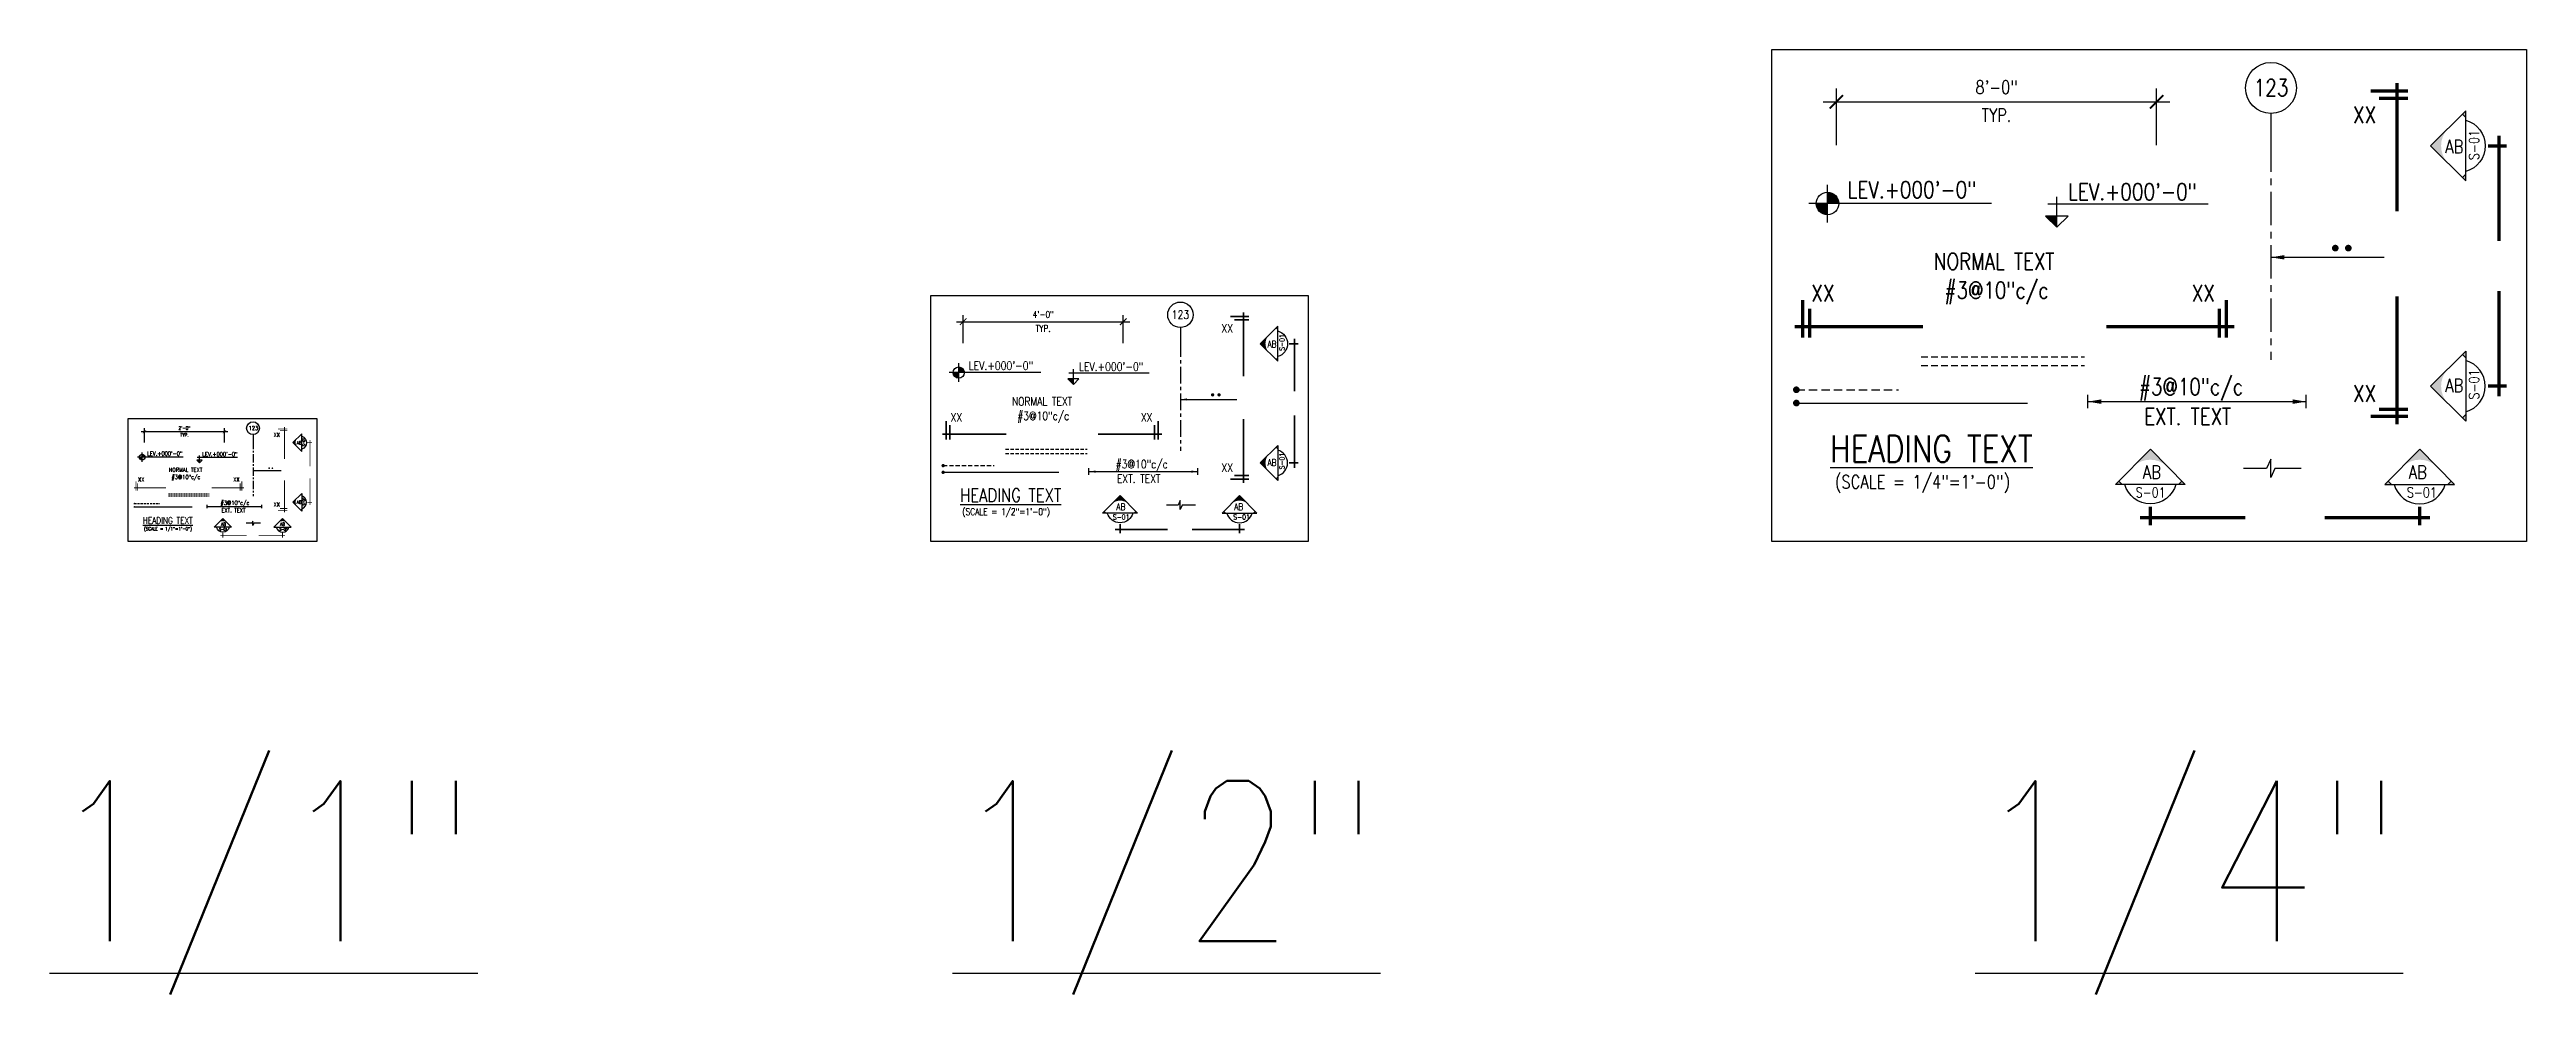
# Model space of a CAD drawing. Header units: inches. Extents: x 17147 to 26472, y -24737 to -16604.
# Drawn here: x 17214 to 17957, y -19292 to -19009 of the extents above; entities that cross this region are included whole.
import ezdxf

# ---------------------------------------------------------------- set-up
doc = ezdxf.new("R2010")
doc.units = ezdxf.units.IN
doc.header["$MEASUREMENT"] = 0
doc.linetypes.add('CENTER', pattern=[2, 1.25, -0.25, 0.25, -0.25])
doc.linetypes.add('HIDDEN', pattern=[0.375, 0.25, -0.125])
for name, color, linetype in [('ARROW', 2, 'Continuous'), ('BEAM', 3, 'HIDDEN'), ('BOTT. BAR', 5, 'Continuous'), ('BREAK', 1, 'Continuous'), ('DIM', 2, 'Continuous'), ('DOT', 2, 'Continuous'), ('Grids', 1, 'CENTER'), ('HEADING', 4, 'Continuous'), ('LEVEL', 2, 'Continuous'), ('SECMARK', 2, 'Continuous'), ('TEXT2', 3, 'Continuous'), ('TEXT3', 4, 'Continuous'), ('TOP BAR', 5, 'HIDDEN')]:
    doc.layers.add(name, color=color, linetype=linetype)
doc.styles.add('DIM 1_1 (A)', font='simplex.shx', dxfattribs={"width": 0.8})
doc.styles.add('DIM 1_2 (A)', font='simplex.shx', dxfattribs={"width": 0.8})
doc.styles.add('DIM 1_4 (A)', font='simplex.shx', dxfattribs={"width": 0.8})
doc.dimstyles.new('DIM 1_1 (A)', dxfattribs={"dimtxt": 1, "dimasz": 1, "dimexe": 1, "dimexo": 1, "dimgap": 0.5, "dimtad": 1, "dimdec": 0, "dimzin": 3, "dimdsep": 46, "dimlunit": 4, "dimtxsty": 'DIM 1_1 (A)', "dimblk": 'ARCHTICK', "dimcen": 1, "dimdle": 1, "dimclrd": 2, "dimclre": 2, "dimclrt": 3, "dimadec": 0, "dimazin": 2, "dimtfac": 1, "dimtdec": 0, "dimtofl": 0, "dimtmove": 0, "dimatfit": 3, "dimfxl": 0, "dimtolj": 1, "dimtzin": 0, "dimlwd": -1, "dimlwe": -1, "dimarcsym": 0})
doc.dimstyles.new('DIM 1_2 (A)', dxfattribs={"dimtxt": 2, "dimasz": 2, "dimexe": 2, "dimexo": 2, "dimgap": 1, "dimtad": 1, "dimdec": 0, "dimzin": 3, "dimdsep": 46, "dimlunit": 4, "dimtxsty": 'DIM 1_2 (A)', "dimblk": 'ARCHTICK', "dimcen": 2, "dimdle": 2, "dimclrd": 2, "dimclre": 2, "dimclrt": 3, "dimadec": 0, "dimazin": 2, "dimtfac": 1, "dimtdec": 0, "dimtofl": 0, "dimtmove": 0, "dimatfit": 3, "dimfxl": 0, "dimtolj": 1, "dimtzin": 0, "dimlwd": -1, "dimlwe": -1, "dimarcsym": 0})
doc.dimstyles.new('DIM 1_4 (A)', dxfattribs={"dimtxt": 4, "dimasz": 4, "dimexe": 4, "dimexo": 4, "dimgap": 2, "dimtad": 1, "dimdec": 0, "dimzin": 3, "dimdsep": 46, "dimlunit": 4, "dimtxsty": 'DIM 1_4 (A)', "dimblk": 'ARCHTICK', "dimcen": 4, "dimdle": 4, "dimclrd": 2, "dimclre": 2, "dimclrt": 3, "dimadec": 0, "dimazin": 2, "dimtfac": 1, "dimtdec": 0, "dimtofl": 0, "dimtmove": 0, "dimatfit": 3, "dimfxl": 0, "dimtolj": 1, "dimtzin": 0, "dimlwd": -1, "dimlwe": -1, "dimarcsym": 0})

msp = doc.modelspace()

# ---------------------------------------------------------------- texts
at = {"layer": 'TEXT2', "width": 0.8}
for s, height, style, p in [('NORMAL TEXT', 5, 'DIM 1_4 (A)', (17778.85194, -19074.48843)), ('#3@10"c/c', 5, 'DIM 1_4 (A)', (17782.05277, -19083.12581)), ('#3@10"c/c', 5, 'DIM 1_4 (A)', (17840.34538, -19112.04147)), ('NORMAL TEXT', 2.5, 'DIM 1_2 (A)', (17502.40711, -19115.22635)), ('#3@10"c/c', 2.5, 'DIM 1_2 (A)', (17504.00752, -19119.54505)), ('EXT. TEXT', 5, 'DIM 1_4 (A)', (17841.92974, -19121.01687)), ('NORMAL TEXT', 1.25, 'DIM 1_1 (A)', (17249.61857, -19135.09057)), ('#3@10"c/c', 1.25, 'DIM 1_1 (A)', (17250.41878, -19137.24992)), ('#3@10"c/c', 2.5, 'DIM 1_2 (A)', (17533.53404, -19134.00288)), ('EXT. TEXT', 2.5, 'DIM 1_2 (A)', (17533.91435, -19138.34881)), ('#3@10"c/c', 1.25, 'DIM 1_1 (A)', (17265.12488, -19144.98358)), ('EXT. TEXT', 1.25, 'DIM 1_1 (A)', (17265.40457, -19147.2139))]:
    msp.add_text(s, height=height, dxfattribs=dict(at, style=style)).set_placement(p)
at = {"layer": 'TEXT3', "style": 'DIM 1_1 (A)', "width": 0.8}
for s, p in [('%%U1/1"', (17213.87163, -19275.68036)), ('%%U1/2"', (17484.57632, -19275.68036)), ('%%U1/4"', (17791.17005, -19275.68036))]:
    msp.add_text(s, height=48, dxfattribs=at).set_placement(p)

# ---------------------------------------------------------------- blocks, each defined once
blk = doc.blocks.new('_ARCHTICK')
at = {"color": 0, "linetype": 'ByBlock', "const_width": 0.15}
blk.add_lwpolyline([(-0.5, -0.5), (0.5, 0.5)], dxfattribs=at)
blk = doc.blocks.new('*D20')
at = {"layer": 'DEFPOINTS', "color": 0, "transparency": 16777216}
for p in [(17242.31, -19127.25), (17266.31, -19123.02), (17266.31, -19127.25)]:
    blk.add_point(p, dxfattribs=at)
at = {"layer": 'DIM', "color": 2, "transparency": 16777216}
for p, q in [((17242.31, -19126.25), (17242.31, -19122.02)), ((17266.31, -19126.25), (17266.31, -19122.02)), ((17241.31, -19123.02), (17267.31, -19123.02))]:
    blk.add_line(p, q, dxfattribs=at)
at = {"layer": 'DIM', "color": 2, "transparency": 16777216, "rotation": 180}
blk.add_blockref('_ARCHTICK', (17242.31, -19123.02), dxfattribs=at)
at = {"layer": 'DIM', "color": 2, "transparency": 16777216}
blk.add_blockref('_ARCHTICK', (17266.31, -19123.02), dxfattribs=at)
at = {"layer": 'DIM', "color": 3, "transparency": 16777216, "char_height": 1, "attachment_point": 5, "style": 'DIM 1_1 (A)'}
for s, insert in [('\\A1;2\'-0"', (17254.31, -19121.93)), ('\\A1;TYP.', (17254.31, -19124.02))]:
    blk.add_mtext(s, dxfattribs=dict(at, insert=insert))
blk = doc.blocks.new('G')
at = {"layer": 'Grids', "color": 2, "linetype": 'Continuous', "ltscale": 1.25}
blk.add_line((0, 0), (0, -1.87), dxfattribs=at)
blk.add_circle((0, 1.91), 1.91, dxfattribs=at)
at = {"layer": 'TEXT3', "style": 'DIM 1_1 (A)', "width": 0.8}
blk.add_attdef('A', (-0.55, 1.35), '', height=1.35, dxfattribs=at)
blk = doc.blocks.new('S (hor)')
at = {"layer": 'SECMARK'}
h = blk.add_hatch(color=256, dxfattribs=at)
h.paths.add_polyline_path([(-2.49, -5.02), (-2.49, -4.52), (-2.74, -4.77)])
h.paths.add_polyline_path([(-2.49, -9.25), (-2.74, -9.5), (-2.49, -9.75)])
blk.add_hatch(color=256, dxfattribs=at).paths.add_polyline_path([(-5.13, -7.13), (-3.86, -5.88, 0.388845), (-3.86, -8.39)])
for p, q in [((-2.49, -4.52), (-5.13, -7.13)), ((-2.49, -5.02), (-2.74, -4.77)), ((-2.49, -4.52), (-2.49, -9.75)), ((-5.13, -7.13), (-2.49, -9.75)), ((-2.49, -9.25), (-2.74, -9.5))]:
    blk.add_line(p, q, dxfattribs=at)
at = {"layer": 'SECMARK', "const_width": 0.25}
for points in [[(0, -7.9), (0, 0)], [(-0.84, -7.13), (0.57, -7.13)]]:
    blk.add_lwpolyline(points, dxfattribs=at)
at = {"layer": 'SECMARK'}
blk.add_arc((-3.03, -7.13), 1.99, 285.6061, 74.3939, dxfattribs=at)
at = {"layer": 'TEXT3', "style": 'DIM 1_1 (A)', "width": 0.8}
blk.add_attdef('A', (-3.71, -7.57), '', height=1, dxfattribs=at)
blk.add_attdef('B', (-1.51, -7.33), '', height=0.75, rotation=90, dxfattribs=at)
blk = doc.blocks.new('S1')
at = {"layer": 'SECMARK', "const_width": 0.25}
for points in [[(0, 9.61), (0, 0)], [(-1.98, 9.01), (0.83, 9.01)], [(-1.34, 8.48), (0.83, 8.48)]]:
    blk.add_lwpolyline(points, dxfattribs=at)
at = {"layer": 'TEXT3', "style": 'DIM 1_1 (A)', "width": 0.8}
blk.add_attdef('A', (-2.65, 6.42), '', height=1.5, dxfattribs=at)
blk = doc.blocks.new('S(VER)')
at = {"layer": 'SECMARK'}
blk.add_hatch(color=256, dxfattribs=at).paths.add_polyline_path([(7.13, 5.13), (5.88, 3.86, -0.388845), (8.39, 3.86)])
h = blk.add_hatch(color=256, dxfattribs=at)
h.paths.add_polyline_path([(4.77, 2.74), (4.52, 2.49), (5.02, 2.49)])
h.paths.add_polyline_path([(9.75, 2.49), (9.5, 2.74), (9.25, 2.49)])
for p, q in [((4.52, 2.49), (7.13, 5.13)), ((7.13, 5.13), (9.75, 2.49)), ((4.52, 2.49), (9.75, 2.49)), ((5.02, 2.49), (4.77, 2.74)), ((9.25, 2.49), (9.5, 2.74))]:
    blk.add_line(p, q, dxfattribs=at)
at = {"layer": 'SECMARK', "const_width": 0.25}
for points in [[(7.9, 0), (0, 0)], [(7.13, 0.84), (7.13, -0.57)]]:
    blk.add_lwpolyline(points, dxfattribs=at)
at = {"layer": 'SECMARK'}
blk.add_arc((7.13, 3.03), 1.99, 195.6061, 344.3939, dxfattribs=at)
at = {"layer": 'TEXT3', "style": 'DIM 1_1 (A)'}
for tag, p, height, width in [('A', (6.74, 2.92), 1, 0.8), ('B', (6.87, 1.44), 0.75, 0.7)]:
    blk.add_attdef(tag, p, '', height=height, dxfattribs=dict(at, width=width))
blk = doc.blocks.new('LEV.')
at = {"layer": 'LEVEL'}
h = blk.add_hatch(color=2, dxfattribs=at)
h.paths.add_polyline_path([(0, 0), (-0.84, 0, 0.414214), (0, -0.84)])
h.paths.add_polyline_path([(0, 0.84), (0, 0), (0.84, 0, 0.414214)])
for p, q in [((12.29, 0), (-1.41, 0)), ((0, -1.41), (0, 1.41))]:
    blk.add_line(p, q, dxfattribs=at)
blk.add_circle((0, 0), 0.844, dxfattribs=at)
at = {"layer": 'TEXT3', "style": 'DIM 1_1 (A)', "width": 0.8}
blk.add_attdef('A', (5.25, 0.41), '', height=1.25, dxfattribs=at)
blk = doc.blocks.new('LEV.1')
at = {"layer": 'LEVEL'}
blk.add_hatch(color=2, dxfattribs=at).paths.add_polyline_path([(0, -1.74), (0, -0.92), (-0.84, -0.92)])
for p, q in [((-0.68, 0), (11.35, 0)), ((0, -1.74), (0, 0.54)), ((0, -1.74), (-0.84, -0.92)), ((0.84, -0.92), (-0.84, -0.92)), ((0, -1.74), (0.84, -0.92))]:
    blk.add_line(p, q, dxfattribs=at)
at = {"layer": 'TEXT3', "style": 'DIM 1_1 (A)', "width": 0.8}
blk.add_attdef('A', (4.05, 0.4), '', height=1.25, dxfattribs=at)
blk = doc.blocks.new('HEAD')
at = {"layer": 'HEADING', "style": 'DIM 1_1 (A)', "width": 0.8}
blk.add_attdef('A', (1, 0.23), '', height=2, dxfattribs=at)
at = {"layer": 'TEXT2', "style": 'DIM 1_1 (A)', "width": 0.8}
blk.add_attdef('B', (1.35, -1.34), '', height=1, dxfattribs=at)
blk = doc.blocks.new('*D21')
at = {"layer": 'DEFPOINTS', "color": 0, "transparency": 16777216}
for p in [(17535.79, -19090.08), (17487.78, -19098.54), (17535.79, -19098.54)]:
    blk.add_point(p, dxfattribs=at)
at = {"layer": 'DIM', "color": 2, "transparency": 16777216}
for p, q in [((17485.78, -19090.08), (17537.79, -19090.08)), ((17487.78, -19096.54), (17487.78, -19088.08)), ((17535.79, -19096.54), (17535.79, -19088.08))]:
    blk.add_line(p, q, dxfattribs=at)
at = {"layer": 'DIM', "color": 2, "transparency": 16777216, "xscale": 2, "yscale": 2, "zscale": 2, "rotation": 180}
blk.add_blockref('_ARCHTICK', (17487.78, -19090.08), dxfattribs=at)
at = {"layer": 'DIM', "color": 2, "transparency": 16777216, "xscale": 2, "yscale": 2, "zscale": 2}
blk.add_blockref('_ARCHTICK', (17535.79, -19090.08), dxfattribs=at)
at = {"layer": 'DIM', "color": 3, "transparency": 16777216, "char_height": 2, "attachment_point": 5, "style": 'DIM 1_2 (A)'}
for s, insert in [('\\A1;4\'-0"', (17511.79, -19087.89)), ('\\A1;TYP.', (17511.79, -19092.08))]:
    blk.add_mtext(s, dxfattribs=dict(at, insert=insert))
blk = doc.blocks.new('*D22')
at = {"layer": 'DEFPOINTS', "color": 0, "transparency": 16777216}
for p in [(17845.62, -19024.19), (17749.6, -19041.12), (17845.62, -19041.12)]:
    blk.add_point(p, dxfattribs=at)
at = {"layer": 'DIM', "color": 2, "transparency": 16777216}
for p, q in [((17745.6, -19024.19), (17849.62, -19024.19)), ((17749.6, -19037.12), (17749.6, -19020.19)), ((17845.62, -19037.12), (17845.62, -19020.19))]:
    blk.add_line(p, q, dxfattribs=at)
at = {"layer": 'DIM', "color": 2, "transparency": 16777216, "xscale": 4, "yscale": 4, "zscale": 4, "rotation": 180}
blk.add_blockref('_ARCHTICK', (17749.6, -19024.19), dxfattribs=at)
at = {"layer": 'DIM', "color": 2, "transparency": 16777216, "xscale": 4, "yscale": 4, "zscale": 4}
blk.add_blockref('_ARCHTICK', (17845.62, -19024.19), dxfattribs=at)
at = {"layer": 'DIM', "color": 3, "transparency": 16777216, "char_height": 4, "attachment_point": 5, "style": 'DIM 1_4 (A)'}
for s, insert in [('\\A1;8\'-0"', (17797.61, -19019.81)), ('\\A1;TYP.', (17797.61, -19028.19))]:
    blk.add_mtext(s, dxfattribs=dict(at, insert=insert))

# ---------------------------------------------------------------- dimensions: what is measured, and where the dimension line sits
at = {"layer": 'DIM'}
for base, p1, p2, dimstyle, picture, middle in [((17845.61754, -19024.18877), (17749.60306, -19041.11528), (17845.61754, -19041.11528), 'DIM 1_4 (A)', '*D22', (17797.6103, -19024.18877)), ((17535.78991, -19090.07652), (17487.78267, -19098.53978), (17535.78991, -19098.53978), 'DIM 1_2 (A)', '*D21', (17511.78629, -19090.07652)), ((17266.30997, -19123.0204), (17242.30635, -19127.25203), (17266.30997, -19127.25203), 'DIM 1_1 (A)', '*D20', (17254.30816, -19123.0204))]:
    dim = msp.add_linear_dim(base=base, p1=p1, p2=p2, text='<>\\XTYP.', dimstyle=dimstyle, dxfattribs=at)
    dim.commit()
    dim.dimension.update_dxf_attribs({"geometry": picture, "text_midpoint": middle})

# ---------------------------------------------------------------- linework, layer by layer
for points in [[(17730.29825, -19008.51335), (17956.50709, -19008.51335), (17956.50709, -19155.96428), (17730.29825, -19155.96428)], [(17478.13026, -19082.23882), (17591.23468, -19082.23882), (17591.23468, -19155.96428), (17478.13026, -19155.96428)], [(17237.48015, -19119.10155), (17294.03236, -19119.10155), (17294.03236, -19155.96428), (17237.48015, -19155.96428)]]:
    msp.add_lwpolyline(points, close=True)
at = {"layer": 'ARROW', "color": 4}
for p, q in [((17825.01068, -19116.02847), (17825.01068, -19112.02847)), ((17890.4306, -19116.02847), (17890.4306, -19112.02847)), ((17525.48648, -19135.99638), (17525.48648, -19133.99638)), ((17558.19644, -19135.99638), (17558.19644, -19133.99638)), ((17261.15826, -19145.98033), (17261.15826, -19144.98033)), ((17277.51324, -19145.98033), (17277.51324, -19144.98033))]:
    msp.add_line(p, q, dxfattribs=at)
at = {"layer": 'ARROW', "color": 2}
for p, q in [((17825.01068, -19114.02847), (17890.4306, -19114.02847)), ((17525.48648, -19134.99638), (17558.19644, -19134.99638)), ((17261.15826, -19145.48033), (17277.51324, -19145.48033))]:
    msp.add_line(p, q, dxfattribs=at)
for points in [[(17829.01068, -19113.3618), (17829.01068, -19114.69514), (17825.01068, -19114.02847)], [(17886.4306, -19113.3618), (17886.4306, -19114.69514), (17890.4306, -19114.02847)], [(17527.48648, -19134.66304), (17527.48648, -19135.32971), (17525.48648, -19134.99638)], [(17556.19644, -19134.66304), (17556.19644, -19135.32971), (17558.19644, -19134.99638)], [(17262.15826, -19145.31366), (17262.15826, -19145.647), (17261.15826, -19145.48033)], [(17276.51324, -19145.31366), (17276.51324, -19145.647), (17277.51324, -19145.48033)]]:
    msp.add_solid(points, dxfattribs=at)
at = {"layer": 'BEAM', "ltscale": 8}
for p, q in [((17774.9967, -19100.61949), (17823.97717, -19100.61949)), ((17774.9967, -19103.17929), (17823.97717, -19103.17929))]:
    msp.add_line(p, q, dxfattribs=at)
at = {"layer": 'BEAM', "ltscale": 4}
for p, q in [((17500.47949, -19128.29188), (17524.96972, -19128.29188)), ((17500.47949, -19129.57179), (17524.96972, -19129.57179))]:
    msp.add_line(p, q, dxfattribs=at)
at = {"layer": 'BEAM', "ltscale": 2}
for p, q in [((17249.49721, -19141.65444), (17261.74233, -19141.65444)), ((17249.49721, -19142.29439), (17261.74233, -19142.29439))]:
    msp.add_line(p, q, dxfattribs=at)
at = {"layer": 'BOTT. BAR'}
for p, q in [((17737.60535, -19114.44869), (17806.93408, -19114.44869)), ((17481.78381, -19135.20648), (17516.44818, -19135.20648)), ((17239.30693, -19145.58538), (17256.63911, -19145.58538))]:
    msp.add_line(p, q, dxfattribs=at)
for points, const_width in [([(17737.10535, -19114.44869, 1), (17738.10535, -19114.44869, 1)], 1), ([(17481.53381, -19135.20648, 1), (17482.03381, -19135.20648, 1)], 0.5), ([(17239.18193, -19145.58538, 1), (17239.43193, -19145.58538, 1)], 0.25)]:
    msp.add_lwpolyline(points, format="xyb", close=True, dxfattribs=dict(at, const_width=const_width))
at = {"layer": 'BREAK', "linetype": 'Continuous'}
for points in [[(17888.97881, -19134.05151), (17881.01472, -19134.05151), (17879.81472, -19136.79899), (17879.81472, -19131.30403), (17878.61472, -19134.05151), (17871.64696, -19134.05151)], [(17557.47054, -19145.0079), (17553.4885, -19145.0079), (17552.8885, -19146.38164), (17552.8885, -19143.63416), (17552.2885, -19145.0079), (17548.80462, -19145.0079)], [(17277.15029, -19150.48609), (17275.15927, -19150.48609), (17274.85927, -19151.17296), (17274.85927, -19149.79922), (17274.55927, -19150.48609), (17272.81733, -19150.48609)]]:
    msp.add_lwpolyline(points, dxfattribs=at)
at = {"layer": 'DOT'}
for points, const_width in [([(17898.69096, -19068.01168, 1), (17899.69096, -19068.01168, 1)], 1), ([(17902.60104, -19068.01168, 1), (17903.60104, -19068.01168, 1)], 1), ([(17562.32662, -19111.98798, 1), (17562.82662, -19111.98798, 1)], 0.5), ([(17564.28166, -19111.98798, 1), (17564.78166, -19111.98798, 1)], 0.5), ([(17279.57833, -19133.97613, 1), (17279.82833, -19133.97613, 1)], 0.25), ([(17280.55585, -19133.97613, 1), (17280.80585, -19133.97613, 1)], 0.25)]:
    msp.add_lwpolyline(points, format="xyb", close=True, dxfattribs=dict(at, const_width=const_width))
at = {"layer": 'Grids', "ltscale": 8}
msp.add_line((17879.90741, -19035.14482), (17879.90741, -19101.4774), dxfattribs=at)
at = {"layer": 'Grids', "ltscale": 4}
msp.add_line((17552.93484, -19095.55455), (17552.93484, -19128.72084), dxfattribs=at)
at = {"layer": 'Grids', "ltscale": 2}
msp.add_line((17274.88244, -19125.75942), (17274.88244, -19142.34256), dxfattribs=at)
at = {"layer": 'TOP BAR', "ltscale": 10}
msp.add_line((17737.60535, -19110.46167), (17768.25335, -19110.46167), dxfattribs=at)
at = {"layer": 'TOP BAR', "ltscale": 5}
msp.add_line((17481.78381, -19133.21297), (17497.10781, -19133.21297), dxfattribs=at)
at = {"layer": 'TOP BAR', "ltscale": 2.5}
msp.add_line((17239.30693, -19144.58863), (17246.96893, -19144.58863), dxfattribs=at)
at = {"layer": 'TOP BAR', "linetype": 'ByBlock'}
for points, const_width in [([(17737.10535, -19110.46167, 1), (17738.10535, -19110.46167, 1)], 1), ([(17481.53381, -19133.21297, 1), (17482.03381, -19133.21297, 1)], 0.5), ([(17239.18193, -19144.58863, 1), (17239.43193, -19144.58863, 1)], 0.25)]:
    msp.add_lwpolyline(points, format="xyb", close=True, dxfattribs=dict(at, const_width=const_width))

# ---------------------------------------------------------------- block references
ref = msp.add_blockref('G', (17879.90741, -19027.66266), dxfattribs=dict(xscale=4, yscale=4, zscale=4))
ref.add_attrib('A', '123', (17874.70536, -19022.43426), dxfattribs={"layer": 'TEXT3', "height": 5, "style": 'DIM 1_4 (A)', "width": 0.8125})
ref = msp.add_blockref('S1', (17917.69175, -19057.00207), dxfattribs=dict(xscale=4, yscale=4, zscale=4))
ref.add_attrib('A', 'XX', (17904.5175, -19030.57134), dxfattribs={"layer": 'TEXT3', "height": 5, "style": 'DIM 1_4 (A)', "width": 0.8125})
ref = msp.add_blockref('S (hor)', (17948.30314, -19065.89338), dxfattribs=dict(xscale=-4, yscale=4, zscale=4, rotation=180))
ref.add_attrib('A', 'AB', (17932.13839, -19039.60931), dxfattribs={"layer": 'TEXT3', "height": 4, "style": 'DIM 1_4 (A)', "width": 0.8125})
ref.add_attrib('B', 'S-01', (17942.2816, -19041.62731), dxfattribs={"layer": 'TEXT3', "height": 3, "rotation": 90, "style": 'DIM 1_4 (A)', "width": 0.8125})
ref = msp.add_blockref('LEV.', (17746.96595, -19054.67023), dxfattribs=dict(xscale=4, yscale=4, zscale=4))
ref.add_attrib('A', 'LEV.+000\'-0"', (17752.95376, -19053.02349), dxfattribs={"layer": 'TEXT3', "height": 5, "style": 'DIM 1_4 (A)', "width": 0.8125})
ref = msp.add_blockref('LEV.1', (17815.70791, -19054.76385), dxfattribs=dict(xscale=4, yscale=4, zscale=4))
ref.add_attrib('A', 'LEV.+000\'-0"', (17819.06003, -19053.63775), dxfattribs={"layer": 'TEXT3', "height": 5, "style": 'DIM 1_4 (A)', "width": 0.8125})
ref = msp.add_blockref('G', (17552.93484, -19091.81347), dxfattribs=dict(xscale=2, yscale=2, zscale=2))
ref.add_attrib('A', '123', (17550.33382, -19089.19927), dxfattribs={"layer": 'TEXT3', "height": 2.5, "style": 'DIM 1_2 (A)', "width": 0.8125})
ref = msp.add_blockref('S1', (17775.54357, -19091.52976), dxfattribs=dict(xscale=-4, yscale=4, zscale=4, rotation=90))
ref.add_attrib('A', 'XX', (17742.10122, -19083.99975), dxfattribs={"layer": 'TEXT3', "height": 5, "style": 'DIM 1_4 (A)', "width": 0.8125})
ref = msp.add_blockref('S1', (17830.50049, -19091.52976), dxfattribs=dict(xscale=4, yscale=4, zscale=4, rotation=270))
ref.add_attrib('A', 'XX', (17856.17142, -19083.99975), dxfattribs={"layer": 'TEXT3', "height": 5, "style": 'DIM 1_4 (A)', "width": 0.8125})
ref = msp.add_blockref('S1', (17917.69175, -19082.42076), dxfattribs=dict(xscale=-4, yscale=4, zscale=4, rotation=180))
ref.add_attrib('A', 'XX', (17904.5175, -19114.09168), dxfattribs={"layer": 'TEXT3', "height": 5, "style": 'DIM 1_4 (A)', "width": 0.8125})
ref = msp.add_blockref('S (hor)', (17948.30314, -19080.86753), dxfattribs=dict(xscale=4, yscale=4, zscale=4))
ref.add_attrib('A', 'AB', (17932.13839, -19111.1516), dxfattribs={"layer": 'TEXT3', "height": 4, "style": 'DIM 1_4 (A)', "width": 0.8125})
ref.add_attrib('B', 'S-01', (17942.2816, -19113.37467), dxfattribs={"layer": 'TEXT3', "height": 3, "rotation": 90, "style": 'DIM 1_4 (A)', "width": 0.8125})
ref = msp.add_blockref('S1', (17571.82701, -19106.48318), dxfattribs=dict(xscale=2, yscale=2, zscale=2))
ref.add_attrib('A', 'XX', (17565.23989, -19093.26781), dxfattribs={"layer": 'TEXT3', "height": 2.5, "style": 'DIM 1_2 (A)', "width": 0.8125})
ref = msp.add_blockref('S (hor)', (17587.13271, -19110.92883), dxfattribs=dict(xscale=-2, yscale=2, zscale=2, rotation=180))
ref.add_attrib('A', 'AB', (17579.05033, -19097.7868), dxfattribs={"layer": 'TEXT3', "height": 2, "style": 'DIM 1_2 (A)', "width": 0.8125})
ref.add_attrib('B', 'S-01', (17584.12194, -19098.7958), dxfattribs={"layer": 'TEXT3', "height": 1.5, "rotation": 90, "style": 'DIM 1_2 (A)', "width": 0.8125})
ref = msp.add_blockref('LEV.', (17486.46411, -19105.31726), dxfattribs=dict(xscale=2, yscale=2, zscale=2))
ref.add_attrib('A', 'LEV.+000\'-0"', (17489.45802, -19104.49388), dxfattribs={"layer": 'TEXT3', "height": 2.5, "style": 'DIM 1_2 (A)', "width": 0.8125})
ref = msp.add_blockref('LEV.1', (17520.83509, -19105.36407), dxfattribs=dict(xscale=2, yscale=2, zscale=2))
ref.add_attrib('A', 'LEV.+000\'-0"', (17522.51115, -19104.80102), dxfattribs={"layer": 'TEXT3', "height": 2.5, "style": 'DIM 1_2 (A)', "width": 0.8125})
ref = msp.add_blockref('G', (17274.88244, -19123.88888))
ref.add_attrib('A', '123', (17273.58193, -19122.58178), dxfattribs={"layer": 'TEXT3', "height": 1.25, "style": 'DIM 1_1 (A)', "width": 0.8})
ref = msp.add_blockref('S1', (17284.32853, -19131.22373))
ref.add_attrib('A', 'XX', (17281.03496, -19124.61605), dxfattribs={"layer": 'TEXT3', "height": 1.25, "style": 'DIM 1_1 (A)', "width": 0.8})
ref = msp.add_blockref('S1', (17500.75292, -19123.74702), dxfattribs=dict(xscale=-2, yscale=2, zscale=2, rotation=90))
ref.add_attrib('A', 'XX', (17484.03175, -19119.98202), dxfattribs={"layer": 'TEXT3', "height": 2.5, "style": 'DIM 1_2 (A)', "width": 0.8125})
ref = msp.add_blockref('S1', (17528.23138, -19123.74702), dxfattribs=dict(xscale=2, yscale=2, zscale=2, rotation=270))
ref.add_attrib('A', 'XX', (17541.06685, -19119.98202), dxfattribs={"layer": 'TEXT3', "height": 2.5, "style": 'DIM 1_2 (A)', "width": 0.8125})
ref = msp.add_blockref('S1', (17571.82701, -19119.19252), dxfattribs=dict(xscale=-2, yscale=2, zscale=2, rotation=180))
ref.add_attrib('A', 'XX', (17565.23989, -19135.02798), dxfattribs={"layer": 'TEXT3', "height": 2.5, "style": 'DIM 1_2 (A)', "width": 0.8125})
ref = msp.add_blockref('S (hor)', (17587.13271, -19118.14454), dxfattribs=dict(xscale=2, yscale=2, zscale=2))
ref.add_attrib('A', 'AB', (17579.05033, -19133.28658), dxfattribs={"layer": 'TEXT3', "height": 2, "style": 'DIM 1_2 (A)', "width": 0.8125})
ref.add_attrib('B', 'S-01', (17584.12194, -19134.33472), dxfattribs={"layer": 'TEXT3', "height": 1.5, "rotation": 90, "style": 'DIM 1_2 (A)', "width": 0.8125})
ref = msp.add_blockref('LEV.', (17241.64708, -19130.64077))
ref.add_attrib('A', 'LEV.+000\'-0"', (17243.14403, -19130.22908), dxfattribs={"layer": 'TEXT3', "height": 1.25, "style": 'DIM 1_1 (A)', "width": 0.8})
ref = msp.add_blockref('LEV.1', (17258.83257, -19130.66418))
ref.add_attrib('A', 'LEV.+000\'-0"', (17259.6706, -19130.38265), dxfattribs={"layer": 'TEXT3', "height": 1.25, "style": 'DIM 1_1 (A)', "width": 0.8})
ref = msp.add_blockref('S (hor)', (17291.98138, -19133.44656), dxfattribs=dict(xscale=-1, rotation=180))
ref.add_attrib('A', 'AB', (17287.94019, -19126.87554), dxfattribs={"layer": 'TEXT3', "height": 1, "style": 'DIM 1_1 (A)', "width": 0.8})
ref.add_attrib('B', 'S-01', (17290.47599, -19127.38004), dxfattribs={"layer": 'TEXT3', "height": 0.75, "rotation": 90, "style": 'DIM 1_1 (A)', "width": 0.8})
ref = msp.add_blockref('HEAD', (17743.74906, -19133.05514), dxfattribs=dict(xscale=4, yscale=4, zscale=4))
ref.add_attrib('A', '%%UHEADING TEXT', (17747.76611, -19132.13161), dxfattribs={"layer": 'HEADING', "height": 8, "style": 'DIM 1_4 (A)', "width": 0.8125})
ref.add_attrib('B', '(SCALE = 1/4"=1\'-0")', (17749.14838, -19140.04154), dxfattribs={"layer": 'TEXT2', "height": 4, "style": 'DIM 1_4 (A)', "width": 0.8125})
ref = msp.add_blockref('S(VER)', (17872.26411, -19148.82084), dxfattribs=dict(xscale=-4, yscale=4, zscale=4))
ref.add_attrib('A', 'AB', (17841.4761, -19137.12705), dxfattribs={"layer": 'TEXT3', "height": 4, "style": 'DIM 1_4 (A)', "width": 0.8125})
ref.add_attrib('B', 'S-01', (17839.34635, -19142.7473), dxfattribs={"layer": 'TEXT3', "height": 3, "style": 'DIM 1_4 (A)', "width": 0.8125})
ref = msp.add_blockref('S(VER)', (17895.97065, -19148.82084), dxfattribs=dict(xscale=4, yscale=4, zscale=4))
ref.add_attrib('A', 'AB', (17921.18723, -19137.12705), dxfattribs={"layer": 'TEXT3', "height": 4, "style": 'DIM 1_4 (A)', "width": 0.8125})
ref.add_attrib('B', 'S-01', (17920.64734, -19142.7473), dxfattribs={"layer": 'TEXT3', "height": 3, "style": 'DIM 1_4 (A)', "width": 0.8125})
ref = msp.add_blockref('S1', (17248.79148, -19139.85565), dxfattribs=dict(xscale=-1, rotation=90))
ref.add_attrib('A', 'XX', (17240.43089, -19137.97315), dxfattribs={"layer": 'TEXT3', "height": 1.25, "style": 'DIM 1_1 (A)', "width": 0.8})
ref = msp.add_blockref('S1', (17262.53071, -19139.85565), dxfattribs=dict(rotation=270))
ref.add_attrib('A', 'XX', (17268.94844, -19137.97315), dxfattribs={"layer": 'TEXT3', "height": 1.25, "style": 'DIM 1_1 (A)', "width": 0.8})
ref = msp.add_blockref('S1', (17284.32853, -19137.5784), dxfattribs=dict(xscale=-1, rotation=180))
ref.add_attrib('A', 'XX', (17281.03496, -19145.49613), dxfattribs={"layer": 'TEXT3', "height": 1.25, "style": 'DIM 1_1 (A)', "width": 0.8})
ref = msp.add_blockref('S (hor)', (17291.98138, -19137.05441))
ref.add_attrib('A', 'AB', (17287.94019, -19144.62543), dxfattribs={"layer": 'TEXT3', "height": 1, "style": 'DIM 1_1 (A)', "width": 0.8})
ref.add_attrib('B', 'S-01', (17290.47599, -19145.1495), dxfattribs={"layer": 'TEXT3', "height": 0.75, "rotation": 90, "style": 'DIM 1_1 (A)', "width": 0.8})
ref = msp.add_blockref('HEAD', (17484.85567, -19144.50971), dxfattribs=dict(xscale=2, yscale=2, zscale=2))
ref.add_attrib('A', '%%UHEADING TEXT', (17486.86419, -19144.04795), dxfattribs={"layer": 'HEADING', "height": 4, "style": 'DIM 1_2 (A)', "width": 0.8125})
ref.add_attrib('B', '(SCALE = 1/2"=1\'-0")', (17487.55533, -19148.00291), dxfattribs={"layer": 'TEXT2', "height": 2, "style": 'DIM 1_2 (A)', "width": 0.8125})
ref = msp.add_blockref('S(VER)', (17549.11319, -19152.39256), dxfattribs=dict(xscale=-2, yscale=2, zscale=2))
ref.add_attrib('A', 'AB', (17533.71919, -19146.54567), dxfattribs={"layer": 'TEXT3', "height": 2, "style": 'DIM 1_2 (A)', "width": 0.8125})
ref.add_attrib('B', 'S-01', (17532.65431, -19149.35579), dxfattribs={"layer": 'TEXT3', "height": 1.5, "style": 'DIM 1_2 (A)', "width": 0.8125})
ref = msp.add_blockref('S(VER)', (17556.3883, -19152.39256), dxfattribs=dict(xscale=2, yscale=2, zscale=2))
ref.add_attrib('A', 'AB', (17569.03944, -19146.54567), dxfattribs={"layer": 'TEXT3', "height": 2, "style": 'DIM 1_2 (A)', "width": 0.8125})
ref.add_attrib('B', 'S-01', (17568.79004, -19149.35579), dxfattribs={"layer": 'TEXT3', "height": 1.5, "style": 'DIM 1_2 (A)', "width": 0.8125})
ref = msp.add_blockref('HEAD', (17240.84285, -19150.87335))
ref.add_attrib('A', '%%UHEADING TEXT', (17241.84712, -19150.64247), dxfattribs={"layer": 'HEADING', "height": 2, "style": 'DIM 1_1 (A)', "width": 0.8})
ref.add_attrib('B', '(SCALE = 1/1"=1\'-0")', (17242.19268, -19152.61995), dxfattribs={"layer": 'TEXT2', "height": 1, "style": 'DIM 1_1 (A)', "width": 0.8})
ref = msp.add_blockref('S(VER)', (17272.97162, -19154.17842), dxfattribs=dict(xscale=-1))
ref.add_attrib('A', 'AB', (17265.27461, -19151.25497), dxfattribs={"layer": 'TEXT3', "height": 1, "style": 'DIM 1_1 (A)', "width": 0.8})
ref.add_attrib('B', 'S-01', (17264.74218, -19152.66004), dxfattribs={"layer": 'TEXT3', "height": 0.75, "style": 'DIM 1_1 (A)', "width": 0.8})
ref = msp.add_blockref('S(VER)', (17276.60917, -19154.17842))
ref.add_attrib('A', 'AB', (17282.93474, -19151.25497), dxfattribs={"layer": 'TEXT3', "height": 1, "style": 'DIM 1_1 (A)', "width": 0.8})
ref.add_attrib('B', 'S-01', (17282.81004, -19152.66004), dxfattribs={"layer": 'TEXT3', "height": 0.75, "style": 'DIM 1_1 (A)', "width": 0.8})

msp.set_redraw_order([(e.dxf.handle, doc.entitydb.next_handle()) for e in msp.query("TEXT MTEXT ATTDEF DIMENSION ARC_DIMENSION")])  # texts and dimensions are drawn at this point

# ---------------------------------------------------------------- leaders
at = {"layer": 'DIM'}
msp.add_leader([(17274.88244, -19134.66759), (17283.35764, -19134.66759)], dimstyle='DIM 1_1 (A)', override={"dimgap": 0.5, "dimtad": 0})
for points, dimstyle in [([(17879.90741, -19070.77749), (17913.80819, -19070.77749)], 'DIM 1_4 (A)'), ([(17552.93484, -19113.37089), (17569.88523, -19113.37089)], 'DIM 1_2 (A)')]:
    msp.add_leader(points, dimstyle=dimstyle, dxfattribs=at)

doc.saveas('drawing.dxf')
